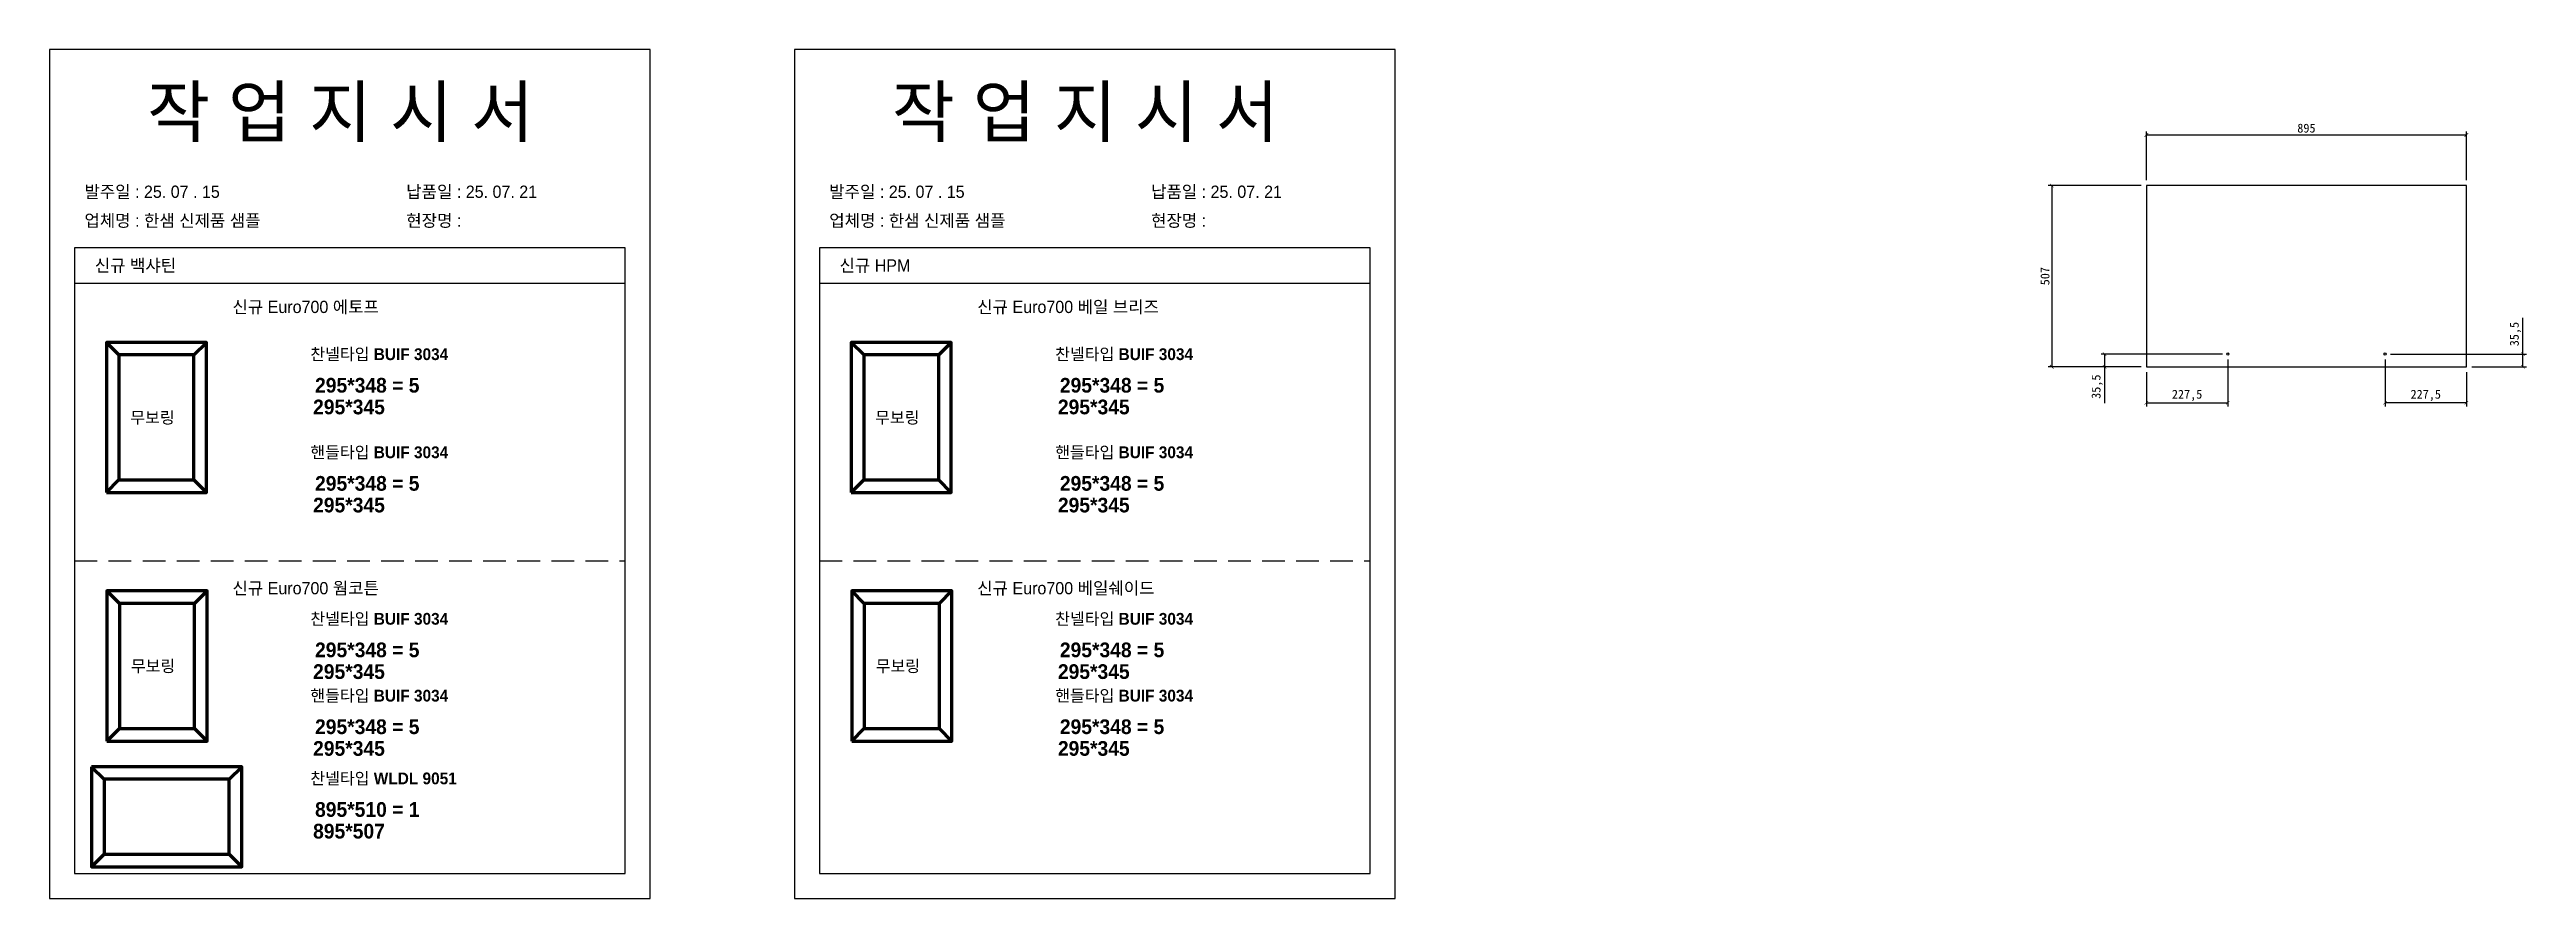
# Model space of a CAD drawing. Header units: millimetres. Extents: x -44117 to 256353, y -2095463 to 65325.
# Drawn here: x 111679 to 118606, y -194092 to -191716 of the extents above; entities that cross this region are included whole.
import ezdxf

# ---------------------------------------------------------------- set-up
doc = ezdxf.new("R2010")
doc.units = ezdxf.units.MM
doc.header["$LTSCALE"] = 10
doc.linetypes.add('HIDDEN', pattern=[9.525, 6.35, -3.175])
doc.layers.add('Layer1', color=7, linetype='Continuous', lineweight=70)
doc.dimstyles.new('ISO-25', dxfattribs={"dimtxt": 2.5, "dimasz": 2.5, "dimexe": 1, "dimexo": 1, "dimtad": 1, "dimtxsty": 'Standard', "dimblk": 'ARCHTICK', "dimcen": 2.5, "dimadec": 0, "dimazin": 0, "dimtfac": 1, "dimtmove": 0, "dimatfit": 3, "dimfxl": 0, "dimarcsym": 0})

msp = doc.modelspace()

# ---------------------------------------------------------------- texts
at = {"attachment_point": 1}
for s, width, gutter_width, heights, insert, char_height in [('{\\fGulim|b0|i0|c129|p50;작 업 지 시 서}', 3307.3198183, 12.5, [-155.84554], (111951.56567, -191819.83485), 140), ('{\\fGulim|b0|i0|c129|p50;작 업 지 시 서}', 3307.3198183, 12.5, [-155.84554], (114034.61543, -191819.83485), 140), ('{\\fGulim|b0|i0|c129|p50;발주일 : 25. 07 . 15}', 3307.3198183, 12.5, [34.50412], (111776.35632, -192096.55527), 34.3), ('{\\fGulim|b0|i0|c129|p50;납품일 : 25. 07. 21}', 3307.3198183, 12.5, [37.67976], (112676.3343, -192096.55527), 34.3), ('{\\fGulim|b0|i0|c129|p50;발주일 : 25. 07 . 15}', 3307.3198183, 12.5, [34.50412], (113859.40608, -192096.55527), 34.3), ('{\\fGulim|b0|i0|c129|p50;납품일 : 25. 07. 21}', 3307.3198183, 12.5, [37.67976], (114759.38406, -192096.55527), 34.3), ('{\\fGulim|b0|i0|c129|p50;업체명 : 한샘 신제품 샘플}', 3307.3198183, 12.5, [33.33016], (111776.35632, -192177.21145), 34.3), ('{\\fGulim|b0|i0|c129|p50;현장명 : }', 3307.3198183, 12.5, [-38.2735], (112676.3343, -192177.21145), 34.3), ('{\\fGulim|b0|i0|c129|p50;업체명 : 한샘 신제품 샘플}', 3307.3198183, 12.5, [33.33016], (113859.40608, -192177.21145), 34.3), ('{\\fGulim|b0|i0|c129|p50;현장명 : }', 3307.3198183, 12.5, [-38.2735], (114759.38406, -192177.21145), 34.3), ('{\\fGulim|b0|i0|c129|p50;신규 백샤틴}', 3307.3198183, 12.5, [-38.22783], (111805.04207, -192302.9223), 34.3), ('{\\fGulim|b0|i0|c129|p50;신규 HPM}', 3307.3198183, 12.5, [-38.22783], (113888.09182, -192302.9223), 34.3), ('{\\fGulim|b0|i0|c129|p50;신규 Euro700 에토프}', 3307.3198183, 12.5, [-38.2735], (112190.27013, -192418.863), 34.3), ('{\\fGulim|b0|i0|c129|p50;신규 Euro700 베일 브리즈}', 3307.3198183, 12.5, [-38.2735], (114273.31989, -192418.863), 34.3), ('{\\fGulim|b1|i0|c129|p50;찬넬타입 BUIF 3034}', 2116.6846837, 8, [998.35879], (112408.29402, -192551.91753), 32.928), ('{\\fGulim|b1|i0|c129|p50;찬넬타입 BUIF 3034}', 2116.6846837, 8, [998.35879], (114491.34378, -192551.91753), 32.928), ('{\\fGulim|b1|i0|c129|p50;295*348 = 5}', 2645.8558546, 10, [1247.94849], (112421.38003, -192634.76005), 41.16), ('{\\fGulim|b1|i0|c129|p50;295*348 = 5}', 2645.8558546, 10, [1247.94849], (114504.42979, -192634.76005), 41.16), ('{\\fGulim|b1|i0|c129|p50;무보링}', 2116.6846837, 8, [998.35879], (111904.72552, -192729.20102), 32.928), ('{\\fGulim|b1|i0|c129|p50;무보링}', 2116.6846837, 8, [998.35879], (113987.77528, -192729.20102), 32.928), ('{\\fGulim|b1|i0|c129|p50;핸들타입 BUIF 3034}', 2116.6846837, 8, [998.35879], (112408.29402, -192826.48216), 32.928), ('{\\fGulim|b1|i0|c129|p50;핸들타입 BUIF 3034}', 2116.6846837, 8, [998.35879], (114491.34378, -192826.48216), 32.928), ('{\\fGulim|b1|i0|c129|p50;295*348 = 5}', 2645.8558546, 10, [1247.94849], (112421.38003, -192909.32468), 41.16), ('{\\fGulim|b1|i0|c129|p50;295*348 = 5}', 2645.8558546, 10, [1247.94849], (114504.42979, -192909.32468), 41.16), ('{\\fGulim|b0|i0|c129|p50;신규 Euro700 웜코튼}', 3307.3198183, 12.5, [-38.22783], (112190.27013, -193206.08146), 34.3), ('{\\fGulim|b0|i0|c129|p50;신규 Euro700 베일쉐이드}', 3307.3198183, 12.5, [-38.2735], (114273.31989, -193206.08146), 34.3), ('{\\fGulim|b1|i0|c129|p50;찬넬타입 BUIF 3034}', 2116.6846837, 8, [998.35879], (112408.29402, -193292.50151), 32.928), ('{\\fGulim|b1|i0|c129|p50;찬넬타입 BUIF 3034}', 2116.6846837, 8, [998.35879], (114491.34378, -193292.50151), 32.928), ('{\\fGulim|b1|i0|c129|p50;295*348 = 5}', 2645.8558546, 10, [1247.94849], (112421.38003, -193375.34403), 41.16), ('{\\fGulim|b1|i0|c129|p50;295*348 = 5}', 2645.8558546, 10, [1247.94849], (114504.42979, -193375.34403), 41.16), ('{\\fGulim|b1|i0|c129|p50;무보링}', 2116.6846837, 8, [998.35879], (111906.33361, -193424.7586), 32.928), ('{\\fGulim|b1|i0|c129|p50;무보링}', 2116.6846837, 8, [998.35879], (113989.38337, -193424.7586), 32.928), ('{\\fGulim|b1|i0|c129|p50;핸들타입 BUIF 3034}', 2116.6846837, 8, [998.35879], (112408.29402, -193507.56697), 32.928), ('{\\fGulim|b1|i0|c129|p50;핸들타입 BUIF 3034}', 2116.6846837, 8, [998.35879], (114491.34378, -193507.56697), 32.928), ('{\\fGulim|b1|i0|c129|p50;295*348 = 5}', 2645.8558546, 10, [1247.94849], (112421.38003, -193590.40949), 41.16), ('{\\fGulim|b1|i0|c129|p50;295*348 = 5}', 2645.8558546, 10, [1247.94849], (114504.42979, -193590.40949), 41.16), ('{\\fGulim|b1|i0|c129|p50;찬넬타입 WLDL 9051}', 2116.6846837, 8, [998.35879], (112408.29402, -193739.1313), 32.928), ('{\\fGulim|b1|i0|c129|p50;895*510 = 1}', 2645.8558546, 10, [1247.94849], (112421.38003, -193821.97382), 41.16)]:
    msp.add_mtext_dynamic_manual_height_columns(s, width=width, gutter_width=gutter_width, heights=heights, dxfattribs=dict(at, insert=insert, char_height=char_height))
at = {"color": 242, "true_color": 0xcd2027, "char_height": 41.16, "attachment_point": 1}
for s, insert in [('{\\fGulim|b1|i0|c129|p50;295*345}', (112415.88823, -192695.47925)), ('{\\fGulim|b1|i0|c129|p50;295*345}', (114498.93798, -192695.47925)), ('{\\fGulim|b1|i0|c129|p50;295*345}', (112415.88823, -192970.04387)), ('{\\fGulim|b1|i0|c129|p50;295*345}', (114498.93798, -192970.04387)), ('{\\fGulim|b1|i0|c129|p50;295*345}', (112415.88823, -193436.06323)), ('{\\fGulim|b1|i0|c129|p50;295*345}', (114498.93798, -193436.06323)), ('{\\fGulim|b1|i0|c129|p50;295*345}', (112415.88823, -193651.12869)), ('{\\fGulim|b1|i0|c129|p50;295*345}', (114498.93798, -193651.12869)), ('{\\fGulim|b1|i0|c129|p50;895*507}', (112415.88823, -193882.69301))]:
    msp.add_mtext_dynamic_manual_height_columns(s, width=2645.8558546, gutter_width=10, heights=[1247.94849], dxfattribs=dict(at, insert=insert))

# ---------------------------------------------------------------- blocks, each defined once
blk = doc.blocks.new('_ArchTick')
at = {"color": 0, "linetype": 'ByBlock', "const_width": 0.15}
blk.add_lwpolyline([(-0.5, -0.5), (0.5, 0.5)], dxfattribs=at)
blk = doc.blocks.new('*D2977')
at = {"color": 0, "lineweight": -2}
for p, q in [((117543.2, -192618.5), (117543.2, -192714.5)), ((117770.7, -192583), (117770.7, -192714.5)), ((117543.2, -192704.5), (117770.7, -192704.5))]:
    blk.add_line(p, q, dxfattribs=at)
at = {"layer": 'Defpoints', "color": 0}
for p in [(117770.7, -192568), (117543.2, -192603.5), (117770.7, -192704.5)]:
    blk.add_point(p, dxfattribs=at)
at = {"color": 0, "lineweight": -2, "xscale": 10, "yscale": 10, "zscale": 10, "rotation": 180}
blk.add_blockref('_ArchTick', (117543.2, -192704.5), dxfattribs=at)
at = {"color": 0, "lineweight": -2, "xscale": 10, "yscale": 10, "zscale": 10}
blk.add_blockref('_ArchTick', (117770.7, -192704.5), dxfattribs=at)
at = {"color": 0, "insert": (117657, -192683.7), "char_height": 25, "attachment_point": 5}
blk.add_mtext('227,5', dxfattribs=at)
blk = doc.blocks.new('*D2978')
at = {"color": 0, "lineweight": -2}
for p, q in [((118210.7, -192583), (118210.7, -192714.5)), ((118438.2, -192618.5), (118438.2, -192714.5)), ((118438.2, -192704.5), (118210.7, -192704.5))]:
    blk.add_line(p, q, dxfattribs=at)
at = {"layer": 'Defpoints', "color": 0}
for p in [(118210.7, -192568), (118438.2, -192603.5), (118210.7, -192704.5)]:
    blk.add_point(p, dxfattribs=at)
at = {"color": 0, "lineweight": -2, "xscale": 10, "yscale": 10, "zscale": 10, "rotation": 180}
blk.add_blockref('_ArchTick', (118210.7, -192704.5), dxfattribs=at)
at = {"color": 0, "lineweight": -2, "xscale": 10, "yscale": 10, "zscale": 10}
blk.add_blockref('_ArchTick', (118438.2, -192704.5), dxfattribs=at)
at = {"color": 0, "insert": (118324.5, -192683.7), "char_height": 25, "attachment_point": 5}
blk.add_mtext('227,5', dxfattribs=at)
blk = doc.blocks.new('*D2979')
at = {"color": 0, "lineweight": -2}
for p, q in [((118596.1, -192568), (118596.1, -192466.3)), ((118225.7, -192568), (118606.1, -192568)), ((118596.1, -192603.5), (118596.1, -192568)), ((118453.2, -192603.5), (118606.1, -192603.5))]:
    blk.add_line(p, q, dxfattribs=at)
at = {"layer": 'Defpoints', "color": 0}
for p in [(118210.7, -192568), (118596.1, -192568), (118438.2, -192603.5)]:
    blk.add_point(p, dxfattribs=at)
at = {"color": 0, "lineweight": -2, "xscale": 10, "yscale": 10, "zscale": 10}
for p, rotation in [((118596.1, -192568), 90), ((118596.1, -192603.5), 270)]:
    blk.add_blockref('_ArchTick', p, dxfattribs=dict(at, rotation=rotation))
at = {"color": 0, "insert": (118575.3, -192512.1), "char_height": 25, "attachment_point": 5, "rotation": 90}
blk.add_mtext('35,5', dxfattribs=at)
blk = doc.blocks.new('*D2980')
at = {"color": 0, "lineweight": -2}
for p, q in [((117755.7, -192568), (117416.4, -192568)), ((117426.4, -192568), (117426.4, -192603.5)), ((117528.2, -192603.5), (117416.4, -192603.5)), ((117426.4, -192603.5), (117426.4, -192705.1))]:
    blk.add_line(p, q, dxfattribs=at)
at = {"layer": 'Defpoints', "color": 0}
for p in [(117770.7, -192568), (117426.4, -192603.5), (117543.2, -192603.5)]:
    blk.add_point(p, dxfattribs=at)
at = {"color": 0, "lineweight": -2, "xscale": 10, "yscale": 10, "zscale": 10}
for p, rotation in [((117426.4, -192568), 90), ((117426.4, -192603.5), 270)]:
    blk.add_blockref('_ArchTick', p, dxfattribs=dict(at, rotation=rotation))
at = {"color": 0, "insert": (117405.6, -192659.3), "char_height": 25, "attachment_point": 5, "rotation": 90}
blk.add_mtext('35,5', dxfattribs=at)
blk = doc.blocks.new('*D2981')
at = {"color": 0, "lineweight": -2}
for p, q in [((117528.2, -192096.5), (117268.5, -192096.5)), ((117278.5, -192096.5), (117278.5, -192603.5)), ((117528.2, -192603.5), (117268.5, -192603.5))]:
    blk.add_line(p, q, dxfattribs=at)
at = {"layer": 'Defpoints', "color": 0}
for p in [(117543.2, -192096.5), (117278.5, -192603.5), (117543.2, -192603.5)]:
    blk.add_point(p, dxfattribs=at)
at = {"color": 0, "lineweight": -2, "xscale": 10, "yscale": 10, "zscale": 10}
for p, rotation in [((117278.5, -192096.5), 90), ((117278.5, -192603.5), 270)]:
    blk.add_blockref('_ArchTick', p, dxfattribs=dict(at, rotation=rotation))
at = {"color": 0, "insert": (117259.7, -192350), "char_height": 25, "attachment_point": 5, "rotation": 90}
blk.add_mtext('507', dxfattribs=at)
blk = doc.blocks.new('*D2982')
at = {"color": 0, "lineweight": -2}
for p, q in [((117543.2, -192081.5), (117543.2, -191944.7)), ((117543.2, -191954.7), (118438.2, -191954.7)), ((118438.2, -192081.5), (118438.2, -191944.7))]:
    blk.add_line(p, q, dxfattribs=at)
at = {"layer": 'Defpoints', "color": 0}
for p in [(118438.2, -191954.7), (117543.2, -192096.5), (118438.2, -192096.5)]:
    blk.add_point(p, dxfattribs=at)
at = {"color": 0, "lineweight": -2, "xscale": 10, "yscale": 10, "zscale": 10, "rotation": 180}
blk.add_blockref('_ArchTick', (117543.2, -191954.7), dxfattribs=at)
at = {"color": 0, "lineweight": -2, "xscale": 10, "yscale": 10, "zscale": 10}
blk.add_blockref('_ArchTick', (118438.2, -191954.7), dxfattribs=at)
at = {"color": 0, "insert": (117990.7, -191935.9), "char_height": 25, "attachment_point": 5}
blk.add_mtext('895', dxfattribs=at)

# ---------------------------------------------------------------- dimensions: what is measured, and where the dimension line sits
for base, p1, p2, picture, middle in [((118438.23306, -191954.6593), (117543.23306, -192096.45758), (118438.23306, -192096.45758), '*D2982', (117990.73306, -191935.9093)), ((117770.73306, -192704.49068), (117543.23306, -192603.45758), (117770.73306, -192567.95758), '*D2977', (117656.98306, -192683.65735)), ((118210.73306, -192704.49068), (118438.23306, -192603.45758), (118210.73306, -192567.95758), '*D2978', (118324.48306, -192683.65735))]:
    dim = msp.add_linear_dim(base=base, p1=p1, p2=p2, dimstyle='ISO-25', override={"dimscale": 10, "dimasz": 1, "dimexo": 1.5})
    dim.commit()
    dim.dimension.update_dxf_attribs({"geometry": picture, "text_midpoint": middle})
for base, p1, p2, picture, middle in [((117278.4951, -192603.45758), (117543.23306, -192096.45758), (117543.23306, -192603.45758), '*D2981', (117259.7451, -192349.95758)), ((118596.12798, -192567.95758), (118438.23306, -192603.45758), (118210.73306, -192567.95758), '*D2979', (118575.29465, -192512.12425)), ((117426.4111, -192603.45758), (117770.73306, -192567.95758), (117543.23306, -192603.45758), '*D2980', (117405.57776, -192659.29092))]:
    dim = msp.add_linear_dim(base=base, p1=p1, p2=p2, angle=90, dimstyle='ISO-25', override={"dimscale": 10, "dimasz": 1, "dimexo": 1.5})
    dim.commit()
    dim.dimension.update_dxf_attribs({"geometry": picture, "text_midpoint": middle})

# ---------------------------------------------------------------- linework, layer by layer
for p, q in [((118438.23306, -192096.45758), (117543.23306, -192096.45758)), ((117543.23306, -192096.45758), (117543.23306, -192603.45758)), ((118438.23306, -192603.45758), (118438.23306, -192096.45758)), ((113288.75907, -192270.84206), (111748.75907, -192270.84206)), ((115371.80883, -192270.84206), (113831.80883, -192270.84206)), ((113288.75907, -192370.84206), (111748.75907, -192370.84206)), ((115371.80883, -192370.84206), (113831.80883, -192370.84206)), ((117543.23306, -192603.45758), (118438.23306, -192603.45758))]:
    msp.add_line(p, q)
at = {"linetype": 'HIDDEN'}
for p, q in [((111748.75907, -193146.2572), (113288.75907, -193146.2572)), ((113831.80883, -193146.2572), (115371.80883, -193146.2572))]:
    msp.add_line(p, q, dxfattribs=at)
for points in [[(111678.75907, -194091.67234), (113358.75907, -194091.67234), (113358.75907, -191715.67234), (111678.75907, -191715.67234)], [(113761.80883, -194091.67234), (115441.80883, -194091.67234), (115441.80883, -191715.67234), (113761.80883, -191715.67234)]]:
    msp.add_lwpolyline(points, close=True)
for points in [[(111748.75907, -192270.84206), (111748.75907, -194021.67234), (113288.75907, -194021.67234), (113288.75907, -192270.84206)], [(113831.80883, -192270.84206), (113831.80883, -194021.67234), (115371.80883, -194021.67234), (115371.80883, -192270.84206)]]:
    msp.add_lwpolyline(points)
for centre in [(117770.73306, -192567.95758), (118210.73306, -192567.95758)]:
    msp.add_circle(centre, 3)
at = {"layer": 'Layer1'}
for p, q in [((111872.7305, -192570.3977), (111837.7305, -192535.3977)), ((112082.7305, -192570.3977), (112117.7305, -192535.3977)), ((113955.78026, -192570.3977), (113920.78026, -192535.3977)), ((114165.78026, -192570.3977), (114200.78026, -192535.3977)), ((111837.7305, -192955.3977), (111872.7305, -192920.3977)), ((112117.7305, -192955.3977), (112082.7305, -192920.3977)), ((113920.78026, -192955.3977), (113955.78026, -192920.3977)), ((114200.78026, -192955.3977), (114165.78026, -192920.3977)), ((111874.33859, -193265.95528), (111839.33859, -193230.95528)), ((112084.33859, -193265.95528), (112119.33859, -193230.95528)), ((113957.38835, -193265.95528), (113922.38835, -193230.95528)), ((114167.38835, -193265.95528), (114202.38835, -193230.95528)), ((111839.33859, -193650.95528), (111874.33859, -193615.95528)), ((112119.33859, -193650.95528), (112084.33859, -193615.95528)), ((113922.38835, -193650.95528), (113957.38835, -193615.95528)), ((114202.38835, -193650.95528), (114167.38835, -193615.95528)), ((111796.17692, -193722.80968), (111831.17692, -193757.80968)), ((112181.17692, -193757.80968), (112216.17692, -193722.80968)), ((111796.17692, -194002.80968), (111831.17692, -193967.80968)), ((112181.17692, -193967.80968), (112216.17692, -194002.80968))]:
    msp.add_line(p, q, dxfattribs=at)
for points in [[(111837.7305, -192955.3977), (112117.7305, -192955.3977), (112117.7305, -192535.3977), (111837.7305, -192535.3977)], [(111872.7305, -192920.3977), (112082.7305, -192920.3977), (112082.7305, -192570.3977), (111872.7305, -192570.3977)], [(113920.78026, -192955.3977), (114200.78026, -192955.3977), (114200.78026, -192535.3977), (113920.78026, -192535.3977)], [(113955.78026, -192920.3977), (114165.78026, -192920.3977), (114165.78026, -192570.3977), (113955.78026, -192570.3977)], [(111839.33859, -193650.95528), (112119.33859, -193650.95528), (112119.33859, -193230.95528), (111839.33859, -193230.95528)], [(111874.33859, -193615.95528), (112084.33859, -193615.95528), (112084.33859, -193265.95528), (111874.33859, -193265.95528)], [(113922.38835, -193650.95528), (114202.38835, -193650.95528), (114202.38835, -193230.95528), (113922.38835, -193230.95528)], [(113957.38835, -193615.95528), (114167.38835, -193615.95528), (114167.38835, -193265.95528), (113957.38835, -193265.95528)], [(111796.17692, -193722.80968), (111796.17692, -194002.80968), (112216.17692, -194002.80968), (112216.17692, -193722.80968)], [(111831.17692, -193757.80968), (111831.17692, -193967.80968), (112181.17692, -193967.80968), (112181.17692, -193757.80968)]]:
    msp.add_lwpolyline(points, close=True, dxfattribs=at)

msp.set_redraw_order([(e.dxf.handle, doc.entitydb.next_handle()) for e in msp.query("TEXT MTEXT ATTDEF DIMENSION ARC_DIMENSION")])  # texts and dimensions are drawn at this point

doc.saveas('drawing.dxf')
